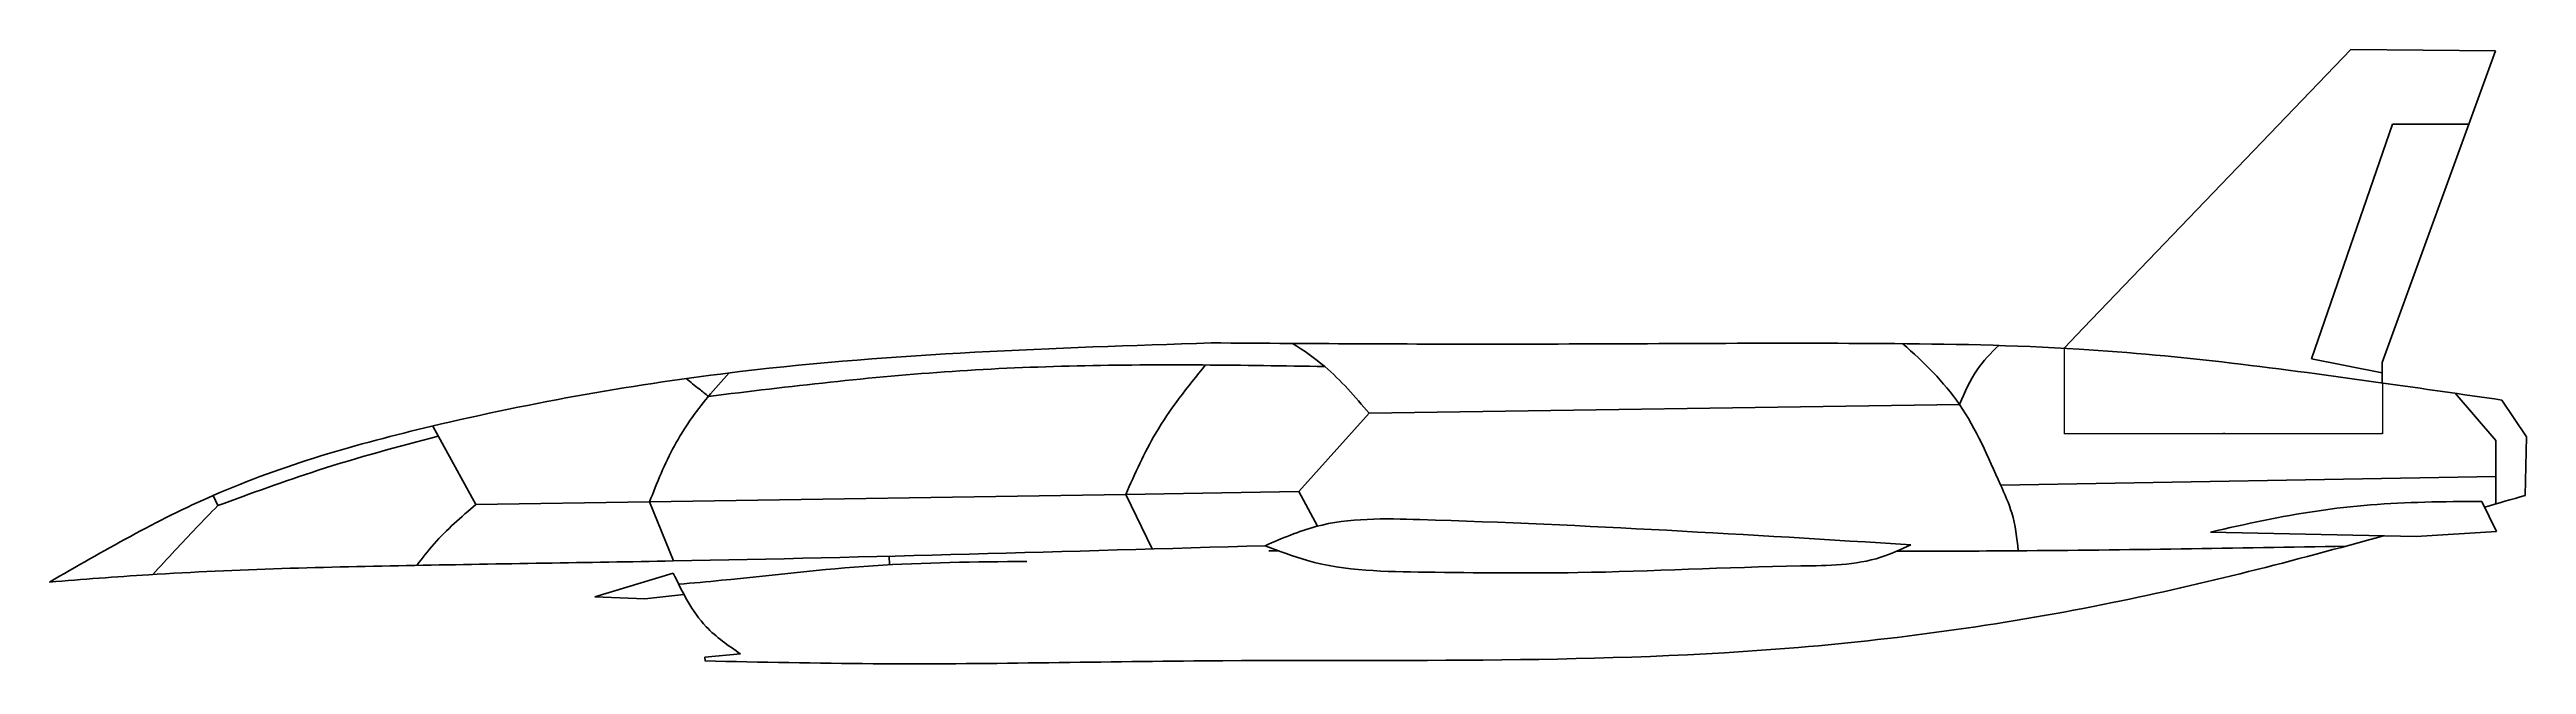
# Model space of a CAD drawing. Header units: millimetres. Extents: x 38559 to 1932156, y -475559 to 1027176.
# Drawn here: x 39410 to 51681, y 23593 to 26636 of the extents above; entities that cross this region are included whole.
import ezdxf

# ---------------------------------------------------------------- set-up
doc = ezdxf.new("R2010")
doc.units = ezdxf.units.MM
doc.layers.add('_basic (Основной)', color=4, linetype='Continuous', lineweight=60)
doc.layers.add('_contour (Тонкий)', color=7, linetype='Continuous', lineweight=30)
doc.styles.add('ESKD', font='eskd.shx', dxfattribs={"oblique": 15, "height": 5})
doc.dimstyles.new('ESKD', dxfattribs={"dimtxt": 5, "dimasz": 5, "dimexe": 2, "dimexo": 0, "dimgap": 2, "dimtad": 1, "dimtoh": 1, "dimzin": 12, "dimdsep": 46, "dimtxsty": 'ESKD', "dimblk1": 'OPEN', "dimblk2": 'OPEN', "dimsah": 1, "dimcen": 5, "dimclrd": 256, "dimclre": 256, "dimclrt": 2, "dimadec": 0, "dimazin": 0, "dimtfac": 1, "dimtmove": 0, "dimatfit": 3, "dimldrblk": 'OPEN', "dimfxl": 1, "dimtolj": 1, "dimtzin": 12, "dimlwd": -1, "dimlwe": -1, "dimarcsym": 0})

# ---------------------------------------------------------------- blocks, each defined once
blk = doc.blocks.new('_OPEN')
at = {"color": 0, "linetype": 'ByBlock'}
for p, q in [((-1, 0.2), (0, 0)), ((0, 0), (-1, -0.2)), ((0, 0), (-1, 0))]:
    blk.add_line(p, q, dxfattribs=at)
blk = doc.blocks.new('*D53')
at = {"layer": '_contour (Тонкий)', "transparency": 16777216}
for p, q in [((49390, 25158), (49390, 24734)), ((50967, 24986), (50967, 24734)), ((49395, 24736), (50962, 24736))]:
    blk.add_line(p, q, dxfattribs=at)
at = {"layer": 'Defpoints', "color": 0, "transparency": 16777216}
for p in [(49390, 25158), (50967, 24986), (50967, 24736)]:
    blk.add_point(p, dxfattribs=at)
at = {"layer": '_contour (Тонкий)', "transparency": 16777216, "xscale": 5, "yscale": 5, "zscale": 5, "rotation": 180}
blk.add_blockref('_OPEN', (49390, 24736), dxfattribs=at)
at = {"layer": '_contour (Тонкий)', "transparency": 16777216, "xscale": 5, "yscale": 5, "zscale": 5}
blk.add_blockref('_OPEN', (50967, 24736), dxfattribs=at)
at = {"layer": '_contour (Тонкий)', "color": 2, "transparency": 16777216, "insert": (50178, 24740), "char_height": 5, "attachment_point": 5, "style": 'ESKD'}
blk.add_mtext('\\A1;1576.85', dxfattribs=at)

msp = doc.modelspace()

# ---------------------------------------------------------------- linework, layer by layer
at = {"layer": '_basic (Основной)', "transparency": 33554687}
for p, q in [((50810.033, 26636.432), (49486.615, 25258.744)), ((51527.459, 26630.626), (50810.033, 26636.432)), ((51527.459, 26630.626), (50966.9, 25087.687)), ((51017.305, 26267.189), (50616.55, 25105.202)), ((51395.421, 26267.189), (51017.305, 26267.189)), ((49486.615, 25258.744), (49390.053, 25158.223)), ((50616.55, 25105.202), (50966.9, 25036.999)), ((50966.9, 25087.687), (50966.9, 24986.311)), ((51529.3, 24701.977), (51327.856, 24934.977)), ((45598.943, 24448.088), (45947.12, 24836.27)), ((45947.12, 24836.27), (48871.757, 24879.949)), ((51680.935, 24719.111), (51558.878, 24901.781)), ((41521.831, 24384.181), (41308.186, 24773.022)), ((51529.3, 24523.448), (51529.3, 24701.977)), ((51675.058, 24429.637), (51680.935, 24719.111)), ((40242.937, 24378.97), (40220.802, 24429.601)), ((42382.296, 24397.669), (44741.695, 24434.651)), ((44741.695, 24434.651), (45598.943, 24448.088)), ((44871.95, 24164.316), (44741.695, 24434.651)), ((45598.943, 24448.088), (45691.625, 24277.435)), ((49076.307, 24479.9), (51529.3, 24523.448)), ((51529.3, 24523.448), (51529.3, 24387.657)), ((41521.831, 24384.181), (42382.296, 24397.669)), ((42382.296, 24397.669), (42500.73, 24105.024)), ((51531.98, 24251.727), (51459.198, 24399.272)), ((50115.436, 24248.014), (51134.163, 24226.121)), ((51134.163, 24226.121), (51531.98, 24251.727)), ((43570.532, 24086.128), (43570.197, 24128.689)), ((42499.733, 24045.259), (42110.958, 23926.938)), ((42359.367, 23917.895), (42552.952, 23939.33)), ((42110.958, 23926.938), (42359.367, 23917.895)), ((42833.583, 23644.604), (42656.373, 23629.088)), ((42656.373, 23629.088), (42657.999, 23610.526))]:
    msp.add_line(p, q, dxfattribs=at)
for points in [[(39409.873, 24000.71), (40221.102, 24429.733), (41304.023, 24772.037), (42829.514, 25042.186), (45164.879, 25184.305)], [(45164.879, 25184.305), (46717.042, 25178.499), (48490.491, 25181.45), (49465.142, 25153.845), (50970.29, 24985.834), (51558.878, 24901.781)], [(45432.953, 24180.715), (45683.623, 24275.334), (46198.75, 24309.888), (48630.857, 24184.998)], [(50115.436, 24248.014), (50641.639, 24352.343), (51177.109, 24396.226), (51459.198, 24399.272)], [(39409.873, 24000.71), (39901.732, 24036.94), (41220.358, 24083.131), (42500.059, 24105.011), (45432.953, 24180.715)], [(45432.953, 24180.715), (45641.807, 24107.133), (46226.552, 24049.733), (46980.822, 24047.544), (48085.441, 24080.384), (48482.58, 24123.506), (48630.857, 24184.998)], [(42833.583, 23644.604), (42662.928, 23779.679), (42499.733, 24045.259)]]:
    msp.add_spline(points, degree=3, dxfattribs=at)
for points, knots in [([(45947.12, 24836.27), (45877.68, 24917.68), (45765.229, 25049.517), (45623.783, 25146.798), (45567.844, 25181.818)], [0, 0, 0, 0, 318.606121294, 515.958694985, 515.958694985, 515.958694985, 515.958694985]), ([(49162.763, 24155.358), (49157.156, 24219.186), (49143.197, 24332.201), (49033.844, 24572.266), (48901.076, 24887.675), (48695.825, 25088.665), (48590.977, 25180.645)], [50.971770044, 50.971770044, 50.971770044, 50.971770044, 241.393678725, 391.388349018, 838.417587007, 1251.738473157, 1251.738473157, 1251.738473157, 1251.738473157]), ([(48871.757, 24879.949), (48897.766, 24939.418), (48945.532, 25048.628), (49027.245, 25134.127), (49066.198, 25171.857)], [0, 0, 0, 0, 192.691142756, 353.866550288, 353.866550288, 353.866550288, 353.866550288]), ([(42382.296, 24397.669), (42419.607, 24492.066), (42492.959, 24677.645), (42640.385, 24884.515), (42740.716, 24996.908), (42776.58, 25035.803)], [0, 0, 0, 0, 303.53139712, 596.71935794, 755.458970012, 755.458970012, 755.458970012, 755.458970012]), ([(45727.746, 25067.323), (45525.655, 25070.676), (44910.036, 25080.889), (43888.48, 25064.956), (43075.728, 24969.066), (42674.112, 24919.43)], [0, 0, 0, 0, 606.432370556, 1847.341013731, 3060.532968425, 3060.532968425, 3060.532968425, 3060.532968425]), ([(44741.695, 24434.651), (44787.573, 24537.622), (44890.501, 24768.636), (45047.721, 24966.606), (45136.811, 25075.147)], [0, 0, 0, 0, 336.815072317, 755.635816948, 755.635816948, 755.635816948, 755.635816948]), ([(42674.112, 24919.43), (42658.934, 24931.783), (42622.275, 24961.616), (42585.172, 24990.894), (42563.352, 25007.951)], [0, 0, 0, 0, 58.706714644, 141.79175252, 141.79175252, 141.79175252, 141.79175252]), ([(40242.937, 24378.97), (40408.036, 24439.554), (40766.916, 24571.247), (41135.946, 24670.768), (41335.696, 24722.953)], [0, 0, 0, 0, 527.312302881, 1146.229183356, 1146.229183356, 1146.229183356, 1146.229183356]), ([(39921.173, 24038.164), (39957.61, 24077.873), (40063.448, 24192.804), (40171.896, 24305.286), (40242.937, 24378.97)], [47.562741321, 47.562741321, 47.562741321, 47.562741321, 209.237400486, 516.278314829, 516.278314829, 516.278314829, 516.278314829]), ([(41229.983, 24083.309), (41257.08, 24120.119), (41343.09, 24230.586), (41449.847, 24322.324), (41521.831, 24384.181)], [98.038004485, 98.038004485, 98.038004485, 98.038004485, 234.940875502, 518.349721731, 518.349721731, 518.349721731, 518.349721731]), ([(42656.373, 23610.526), (42934.177, 23604.367), (43758.864, 23586.086), (45564.708, 23630.72), (47621.535, 23582.312), (49574.892, 23859.765), (50528.026, 24106.104), (50972.471, 24229.596)], [0, 0, 0, 0, 833.499817721, 2474.328090222, 5419.825167314, 6990.242896936, 8373.259182018, 8373.259182018, 8373.259182018, 8373.259182018]), ([(48560.551, 24153.209), (48758.487, 24153.345), (49500.181, 24155.559), (50241.798, 24168.623), (50785.503, 24178.201)], [3109.274466577, 3109.274466577, 3109.274466577, 3109.274466577, 3703.085657485, 5334.402052285, 5334.402052285, 5334.402052285, 5334.402052285]), ([(42527.034, 23989.561), (42597.64, 23995.922), (42918.935, 24025.066), (43491.685, 24095.758), (43997.57, 24100.414), (44251.524, 24102.752)], [19.965316326, 19.965316326, 19.965316326, 19.965316326, 232.654642251, 987.852651806, 1749.114527542, 1749.114527542, 1749.114527542, 1749.114527542])]:
    msp.add_open_spline(points, degree=3, knots=knots, dxfattribs=at)
for points in [[(51472.923, 24371.447), (51540.31, 24390.808), (51607.684, 24410.223), (51675.058, 24429.637)], [(45451.262, 24155.49), (45466.92, 24155.503), (45482.579, 24155.517), (45498.238, 24155.531)]]:
    msp.add_open_spline(points, degree=3, dxfattribs=at)

# ---------------------------------------------------------------- dimensions: what is measured, and where the dimension line sits
at = {"layer": '_contour (Тонкий)', "transparency": 33554687}
dim = msp.add_linear_dim(base=(50966.9, 24735.502), p1=(49390.053, 25158.223), p2=(50966.9, 24986.311), dimstyle='ESKD', dxfattribs=at)
dim.commit()
dim.dimension.update_dxf_attribs({"geometry": '*D53', "text_midpoint": (50178.476, 24740.002)})

doc.saveas('drawing.dxf')
